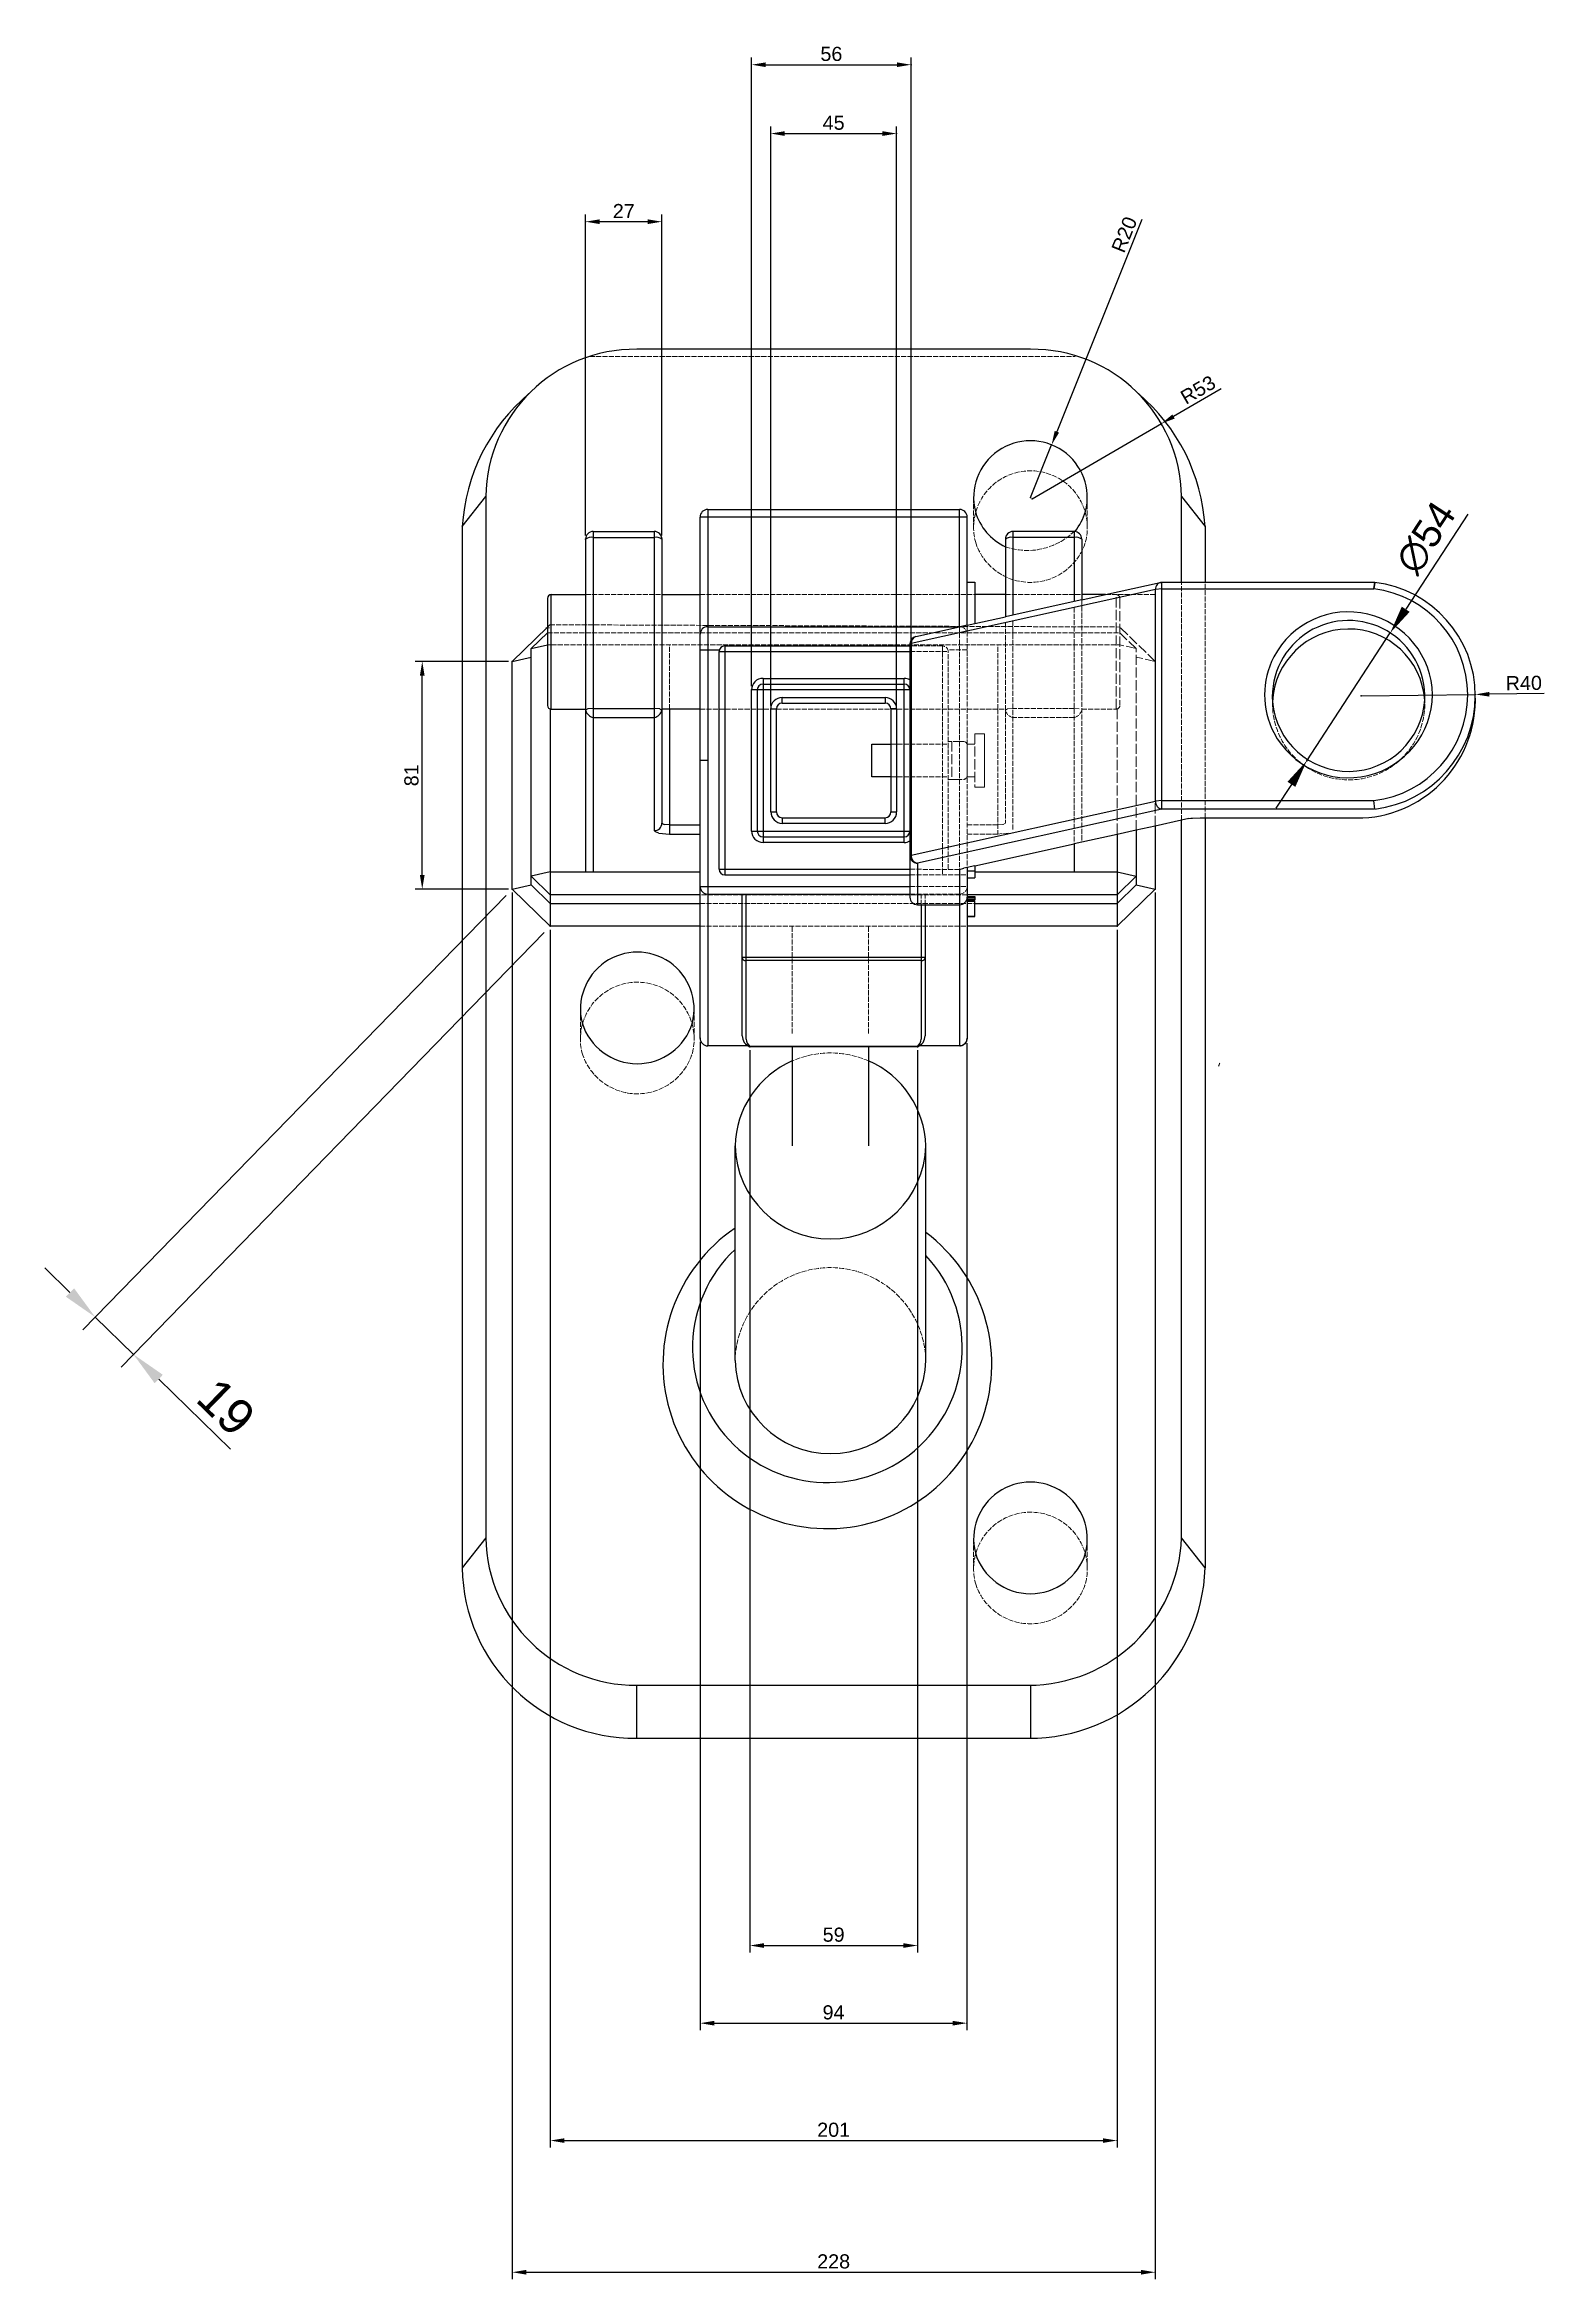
# Model space of a CAD drawing. Header units: millimetres. Extents: x -6198 to -2727, y 3560 to 4988.
# Drawn here: x -4395 to -3864, y 4032 to 4822 of the extents above; entities that cross this region are included whole.
import ezdxf

# ---------------------------------------------------------------- set-up
doc = ezdxf.new("R2010")
doc.units = ezdxf.units.MM
doc.header["$LTSCALE"] = 0.3
doc.linetypes.add('ACAD_ISO02W100', pattern=[15, 12, -3])
doc.layers.add('Ax', color=7, linetype='Continuous')
for name, color, linetype, lineweight in [('Cotas', 1, 'Continuous', 20), ('LCL', 7, 'Continuous', 25), ('LTCE', 7, 'ACAD_ISO02W100', 20)]:
    doc.layers.add(name, color=color, linetype=linetype, lineweight=lineweight)
doc.styles.get("Standard").update_dxf_attribs({"font": 'arial.ttf'})
doc.dimstyles.new('ISO-25 Annotative', dxfattribs={"dimtxt": 2.5, "dimasz": 2.5, "dimexe": 1.25, "dimexo": 0.625, "dimtad": 1, "dimdec": 0, "dimtxsty": 'Standard', "dimcen": 2.5, "dimadec": 0, "dimazin": 0, "dimtfac": 1, "dimtdec": 0, "dimtmove": 0, "dimatfit": 3, "dimfxl": 1, "dimarcsym": 0})

msp = doc.modelspace()

# ---------------------------------------------------------------- blocks, each defined once
blk = doc.blocks.new('*D3')
at = {"layer": 'Ax', "color": 0, "ltscale": 0.5}
for p in [(-3918.45, 4614.15), (-3947.96, 4568.97)]:
    blk.add_point(p, dxfattribs=at)
at = {"layer": 'Cotas', "color": 0, "lineweight": -2, "ltscale": 0.5}
for p, q in [((-3891.01, 4656.15), (-3912.98, 4622.52)), ((-3947.96, 4568.97), (-3918.45, 4614.15)), ((-3953.43, 4560.6), (-3958.9, 4552.23))]:
    blk.add_line(p, q, dxfattribs=at)
at = {"layer": 'Cotas', "color": 0, "ltscale": 0.5}
for points in [[(-3914.37, 4623.43), (-3911.58, 4621.61), (-3918.45, 4614.15)], [(-3954.82, 4561.51), (-3952.03, 4559.69), (-3947.96, 4568.97)]]:
    blk.add_solid(points, dxfattribs=at)
at = {"layer": 'Cotas', "color": 0, "ltscale": 0.5, "insert": (-3905.86, 4647.83), "char_height": 10, "attachment_point": 5, "rotation": 56.84588}
blk.add_mtext('∅54', dxfattribs=at)
blk = doc.blocks.new('*D11')
at = {"layer": 'Ax', "color": 0, "ltscale": 0.5}
for p in [(-4203.15, 4759.59), (-4203.15, 4647.34), (-4176.15, 4647.37)]:
    blk.add_point(p, dxfattribs=at)
at = {"layer": 'Cotas', "color": 0, "lineweight": -2, "ltscale": 0.5}
for p, q in [((-4203.15, 4648.59), (-4203.15, 4762.09)), ((-4181.15, 4759.59), (-4198.15, 4759.59)), ((-4176.15, 4648.62), (-4176.15, 4762.09))]:
    blk.add_line(p, q, dxfattribs=at)
at = {"layer": 'Cotas', "color": 0, "ltscale": 0.5}
for points in [[(-4198.15, 4760.43), (-4198.15, 4758.76), (-4203.15, 4759.59)], [(-4181.15, 4760.43), (-4181.15, 4758.76), (-4176.15, 4759.59)]]:
    blk.add_solid(points, dxfattribs=at)
at = {"layer": 'Cotas', "color": 0, "ltscale": 0.5, "insert": (-4189.65, 4763.35), "char_height": 5, "attachment_point": 5}
blk.add_mtext('27', dxfattribs=at)
blk = doc.blocks.new('*D12')
at = {"layer": 'Ax', "color": 0, "ltscale": 0.5}
for p in [(-4260.96, 4604.07), (-4229.14, 4604.07), (-4229.14, 4523.56)]:
    blk.add_point(p, dxfattribs=at)
at = {"layer": 'Cotas', "color": 0, "lineweight": -2, "ltscale": 0.5}
for p, q in [((-4230.39, 4604.07), (-4263.46, 4604.07)), ((-4260.96, 4528.56), (-4260.96, 4599.07)), ((-4230.39, 4523.56), (-4263.46, 4523.56))]:
    blk.add_line(p, q, dxfattribs=at)
at = {"layer": 'Cotas', "color": 0, "ltscale": 0.5}
for points in [[(-4261.79, 4599.07), (-4260.12, 4599.07), (-4260.96, 4604.07)], [(-4261.79, 4528.56), (-4260.12, 4528.56), (-4260.96, 4523.56)]]:
    blk.add_solid(points, dxfattribs=at)
at = {"layer": 'Cotas', "color": 0, "ltscale": 0.5, "insert": (-4264.76, 4563.81), "char_height": 5, "attachment_point": 5, "rotation": 90}
blk.add_mtext('81', dxfattribs=at)
blk = doc.blocks.new('*D13')
at = {"layer": 'Ax', "color": 0, "ltscale": 0.5}
for p in [(-4215.64, 4510.41), (-4015.13, 4510.41), (-4015.13, 4080.93)]:
    blk.add_point(p, dxfattribs=at)
at = {"layer": 'Cotas', "color": 0, "lineweight": -2, "ltscale": 0.5}
for p, q in [((-4215.64, 4509.16), (-4215.64, 4078.43)), ((-4015.13, 4509.16), (-4015.13, 4078.43)), ((-4210.64, 4080.93), (-4020.13, 4080.93))]:
    blk.add_line(p, q, dxfattribs=at)
at = {"layer": 'Cotas', "color": 0, "ltscale": 0.5}
for points in [[(-4210.64, 4081.76), (-4210.64, 4080.1), (-4215.64, 4080.93)], [(-4020.13, 4081.76), (-4020.13, 4080.1), (-4015.13, 4080.93)]]:
    blk.add_solid(points, dxfattribs=at)
at = {"layer": 'Cotas', "color": 0, "ltscale": 0.5, "insert": (-4115.39, 4084.73), "char_height": 5, "attachment_point": 5}
blk.add_mtext('201', dxfattribs=at)
blk = doc.blocks.new('*D14')
at = {"layer": 'Ax', "color": 0, "ltscale": 0.5}
for p in [(-4229.14, 4523.56), (-4001.63, 4523.56), (-4001.63, 4034.36)]:
    blk.add_point(p, dxfattribs=at)
at = {"layer": 'Cotas', "color": 0, "lineweight": -2, "ltscale": 0.5}
for p, q in [((-4229.14, 4522.31), (-4229.14, 4031.86)), ((-4001.63, 4522.31), (-4001.63, 4031.86)), ((-4224.14, 4034.36), (-4006.63, 4034.36))]:
    blk.add_line(p, q, dxfattribs=at)
at = {"layer": 'Cotas', "color": 0, "ltscale": 0.5}
for points in [[(-4224.14, 4035.2), (-4224.14, 4033.53), (-4229.14, 4034.36)], [(-4006.63, 4035.2), (-4006.63, 4033.53), (-4001.63, 4034.36)]]:
    blk.add_solid(points, dxfattribs=at)
at = {"layer": 'Cotas', "color": 0, "ltscale": 0.5, "insert": (-4115.39, 4038.17), "char_height": 5, "attachment_point": 5}
blk.add_mtext('228', dxfattribs=at)
blk = doc.blocks.new('*D15')
at = {"layer": 'Ax', "color": 0, "ltscale": 0.5}
for p in [(-4162.65, 4470.77), (-4068.22, 4470.27), (-4068.22, 4122.45)]:
    blk.add_point(p, dxfattribs=at)
at = {"layer": 'Cotas', "color": 0, "lineweight": -2, "ltscale": 0.5}
for p, q in [((-4162.65, 4469.52), (-4162.65, 4119.95)), ((-4068.22, 4469.02), (-4068.22, 4119.95)), ((-4157.65, 4122.45), (-4073.22, 4122.45))]:
    blk.add_line(p, q, dxfattribs=at)
at = {"layer": 'Cotas', "color": 0, "ltscale": 0.5}
for points in [[(-4157.65, 4123.28), (-4157.65, 4121.62), (-4162.65, 4122.45)], [(-4073.22, 4123.28), (-4073.22, 4121.62), (-4068.22, 4122.45)]]:
    blk.add_solid(points, dxfattribs=at)
at = {"layer": 'Cotas', "color": 0, "ltscale": 0.5, "insert": (-4115.43, 4126.25), "char_height": 5, "attachment_point": 5}
blk.add_mtext('94', dxfattribs=at)
blk = doc.blocks.new('*D16')
at = {"layer": 'Ax', "color": 0, "ltscale": 0.5}
for p in [(-4087.97, 4815.11), (-4144.42, 4594.03), (-4087.97, 4594.03)]:
    blk.add_point(p, dxfattribs=at)
at = {"layer": 'Cotas', "color": 0, "lineweight": -2, "ltscale": 0.5}
for p, q in [((-4144.42, 4595.28), (-4144.42, 4817.61)), ((-4139.42, 4815.11), (-4092.97, 4815.11)), ((-4087.97, 4595.28), (-4087.97, 4817.61))]:
    blk.add_line(p, q, dxfattribs=at)
at = {"layer": 'Cotas', "color": 0, "ltscale": 0.5}
for points in [[(-4139.42, 4815.94), (-4139.42, 4814.28), (-4144.42, 4815.11)], [(-4092.97, 4815.94), (-4092.97, 4814.28), (-4087.97, 4815.11)]]:
    blk.add_solid(points, dxfattribs=at)
at = {"layer": 'Cotas', "color": 0, "ltscale": 0.5, "insert": (-4116.19, 4818.91), "char_height": 5, "attachment_point": 5}
blk.add_mtext('56', dxfattribs=at)
blk = doc.blocks.new('*D17')
at = {"layer": 'Ax', "color": 0, "ltscale": 0.5}
for p in [(-4093.11, 4790.77), (-4137.67, 4587.28), (-4093.11, 4587.19)]:
    blk.add_point(p, dxfattribs=at)
at = {"layer": 'Cotas', "color": 0, "lineweight": -2, "ltscale": 0.5}
for p, q in [((-4137.67, 4588.53), (-4137.67, 4793.27)), ((-4132.67, 4790.77), (-4098.11, 4790.77)), ((-4093.11, 4588.44), (-4093.11, 4793.27))]:
    blk.add_line(p, q, dxfattribs=at)
at = {"layer": 'Cotas', "color": 0, "ltscale": 0.5}
for points in [[(-4132.67, 4791.6), (-4132.67, 4789.93), (-4137.67, 4790.77)], [(-4098.11, 4791.6), (-4098.11, 4789.93), (-4093.11, 4790.77)]]:
    blk.add_solid(points, dxfattribs=at)
at = {"layer": 'Cotas', "color": 0, "ltscale": 0.5, "insert": (-4115.39, 4794.56), "char_height": 5, "attachment_point": 5}
blk.add_mtext('45', dxfattribs=at)
blk = doc.blocks.new('*D18')
at = {"layer": 'Ax', "color": 0, "ltscale": 0.5}
for p in [(-3999.44, 4688.18), (-4045.16, 4661.6)]:
    blk.add_point(p, dxfattribs=at)
at = {"layer": 'Cotas', "color": 0, "lineweight": -2, "ltscale": 0.5}
for p, q in [((-3978.3, 4700.47), (-3995.12, 4690.69)), ((-4045.16, 4661.6), (-3999.44, 4688.18))]:
    blk.add_line(p, q, dxfattribs=at)
at = {"layer": 'Cotas', "color": 0, "ltscale": 0.5}
blk.add_solid([(-3995.53, 4691.41), (-3994.7, 4689.97), (-3999.44, 4688.18)], dxfattribs=at)
at = {"layer": 'Cotas', "color": 0, "ltscale": 0.5, "insert": (-3986.46, 4700.13), "char_height": 5, "attachment_point": 5, "rotation": 30.17382}
blk.add_mtext('R53', dxfattribs=at)
blk = doc.blocks.new('*D32')
at = {"layer": 'Ax', "color": 0, "ltscale": 0.5}
for p in [(-4038.26, 4680.67), (-4045.75, 4661.99)]:
    blk.add_point(p, dxfattribs=at)
at = {"layer": 'Cotas', "color": 0, "lineweight": -2, "ltscale": 0.5}
for p, q in [((-4006.32, 4760.31), (-4036.4, 4685.31)), ((-4045.75, 4661.99), (-4038.26, 4680.67))]:
    blk.add_line(p, q, dxfattribs=at)
at = {"layer": 'Cotas', "color": 0, "ltscale": 0.5}
blk.add_solid([(-4037.18, 4685.62), (-4035.63, 4685), (-4038.26, 4680.67)], dxfattribs=at)
at = {"layer": 'Cotas', "color": 0, "ltscale": 0.5, "insert": (-4012.54, 4755.03), "char_height": 5, "attachment_point": 5, "rotation": 68.14547}
blk.add_mtext('R20', dxfattribs=at)
blk = doc.blocks.new('*D33')
at = {"layer": 'Ax', "color": 0, "ltscale": 0.5}
for p in [(-3928.72, 4591.93), (-3888.36, 4592.4)]:
    blk.add_point(p, dxfattribs=at)
at = {"layer": 'Cotas', "color": 0, "lineweight": -2, "ltscale": 0.5}
for p, q in [((-3928.72, 4591.93), (-3888.36, 4592.4)), ((-3863.93, 4592.69), (-3883.36, 4592.46))]:
    blk.add_line(p, q, dxfattribs=at)
at = {"layer": 'Cotas', "color": 0, "ltscale": 0.5}
blk.add_solid([(-3883.37, 4593.29), (-3883.35, 4591.63), (-3888.36, 4592.4)], dxfattribs=at)
at = {"layer": 'Cotas', "color": 0, "ltscale": 0.5, "insert": (-3871.19, 4596.41), "char_height": 5, "attachment_point": 5, "rotation": 0.6671}
blk.add_mtext('R40', dxfattribs=at)
blk = doc.blocks.new('*D39')
at = {"layer": 'Ax', "color": 0, "ltscale": 0.5}
for p in [(-4145.05, 4467.78), (-4085.72, 4467.78), (-4085.72, 4149.92)]:
    blk.add_point(p, dxfattribs=at)
at = {"layer": 'Cotas', "color": 0, "lineweight": -2, "ltscale": 0.5}
for p, q in [((-4145.05, 4466.53), (-4145.05, 4147.42)), ((-4085.72, 4466.53), (-4085.72, 4147.42)), ((-4140.05, 4149.92), (-4090.72, 4149.92))]:
    blk.add_line(p, q, dxfattribs=at)
at = {"layer": 'Cotas', "color": 0, "ltscale": 0.5}
for points in [[(-4140.05, 4150.75), (-4140.05, 4149.08), (-4145.05, 4149.92)], [(-4090.72, 4150.75), (-4090.72, 4149.08), (-4085.72, 4149.92)]]:
    blk.add_solid(points, dxfattribs=at)
at = {"layer": 'Cotas', "color": 0, "ltscale": 0.5, "insert": (-4115.39, 4153.72), "char_height": 5, "attachment_point": 5}
blk.add_mtext('59', dxfattribs=at)
blk = doc.blocks.new('*D48')
at = {"layer": 'Ax', "color": 0, "ltscale": 0.5}
for p in [(-4229.14, 4523.56), (-4215.64, 4510.41), (-4363.15, 4359)]:
    blk.add_point(p, dxfattribs=at)
at = {"layer": 'Cotas', "color": 0, "lineweight": -2, "ltscale": 0.5}
for p, q in [((-4231.32, 4521.32), (-4381.01, 4367.67)), ((-4217.82, 4508.17), (-4367.51, 4354.52)), ((-4385.6, 4380.87), (-4394.55, 4389.6)), ((-4376.65, 4372.15), (-4363.15, 4359)), ((-4354.19, 4350.27), (-4328.76, 4325.5))]:
    blk.add_line(p, q, dxfattribs=at)
at = {"layer": 'Cotas', "color": 0, "ltscale": 0.5}
for points in [[(-4384.15, 4382.37), (-4387.05, 4379.38), (-4376.65, 4372.15)], [(-4352.74, 4351.77), (-4355.65, 4348.78), (-4363.15, 4359)]]:
    blk.add_solid(points, dxfattribs=at)
at = {"layer": 'Cotas', "color": 0, "ltscale": 0.5, "insert": (-4330.36, 4340.34), "char_height": 12.5, "attachment_point": 5, "rotation": 315.74873}
blk.add_mtext('19', dxfattribs=at)

# ---------------------------------------------------------------- dimensions: what is measured, and where the dimension line sits
at = {"layer": 'Cotas', "ltscale": 0.5}
for base, p1, p2, picture, middle in [((-4087.97, 4815.11), (-4144.42, 4594.03), (-4087.97, 4594.03), '*D16', (-4116.19, 4818.91)), ((-4093.11, 4790.77), (-4137.67, 4587.28), (-4093.11, 4587.19), '*D17', (-4115.39, 4794.56)), ((-4015.13, 4080.93), (-4215.64, 4510.41), (-4015.13, 4510.41), '*D13', (-4115.39, 4084.73)), ((-4068.22, 4122.45), (-4162.65, 4470.77), (-4068.22, 4470.27), '*D15', (-4115.43, 4126.25)), ((-4085.72, 4149.92), (-4145.05, 4467.78), (-4085.72, 4467.78), '*D39', (-4115.39, 4153.72))]:
    dim = msp.add_linear_dim(base=base, p1=p1, p2=p2, dimstyle='ISO-25 Annotative', dxfattribs=at)
    dim.commit()
    dim.dimension.update_dxf_attribs({"geometry": picture, "text_midpoint": middle})
for base, p1, p2, angle, picture, middle in [((-4203.15, 4759.59), (-4176.15, 4647.37), (-4203.15, 4647.34), 180, '*D11', (-4189.65, 4763.35)), ((-4260.96, 4604.07), (-4229.14, 4523.56), (-4229.14, 4604.07), 90, '*D12', (-4264.76, 4563.81))]:
    dim = msp.add_linear_dim(base=base, p1=p1, p2=p2, angle=angle, dimstyle='ISO-25 Annotative', dxfattribs=at)
    dim.commit()
    dim.dimension.update_dxf_attribs({"geometry": picture, "text_midpoint": middle})
dim = msp.add_radius_dim(center=(-4045.75, 4661.99), mpoint=(-4038.26, 4680.67), dimstyle='ISO-25 Annotative', dxfattribs=at)
dim.commit()
dim.dimension.update_dxf_attribs({"geometry": '*D32', "text_midpoint": (-4009.01, 4753.61), "dimtype": 164})
for center, mpoint, picture, middle in [((-4045.16, 4661.6), (-3999.44, 4688.18), '*D18', (-3986.46, 4700.13)), ((-3928.72, 4591.93), (-3888.36, 4592.4), '*D33', (-3871.19, 4596.41))]:
    dim = msp.add_radius_dim(center=center, mpoint=mpoint, dimstyle='ISO-25 Annotative', dxfattribs=at)
    dim.commit()
    dim.dimension.update_dxf_attribs({"geometry": picture, "text_midpoint": middle})
dim = msp.add_diameter_dim_2p(p1=(-3947.96, 4568.97), p2=(-3918.45, 4614.15), dimstyle='ISO-25 Annotative', dxfattribs=at)
dim.commit()
dim.dimension.update_dxf_attribs({"geometry": '*D3', "text_midpoint": (-3905.86, 4647.83)})
dim = msp.add_aligned_dim(p1=(-4229.14, 4523.56), p2=(-4215.64, 4510.41), distance=-211.38, dimstyle='ISO-25 Annotative', dxfattribs=at)
dim.commit()
dim.dimension.update_dxf_attribs({"geometry": '*D48', "text_midpoint": (-4330.36, 4340.34)})
dim = msp.add_linear_dim(base=(-4001.63, 4034.36), p1=(-4229.14, 4523.56), p2=(-4001.63, 4523.56), dimstyle='ISO-25 Annotative', dxfattribs=at)
dim.commit()
dim.dimension.update_dxf_attribs({"geometry": '*D14', "text_midpoint": (-4115.39, 4034.36), "dimtype": 160})

# ---------------------------------------------------------------- linework, layer by layer
at = {"layer": 'LCL'}
for p, q in [((-4045.75, 4714.48), (-4185.02, 4714.48)), ((-4246.83, 4651.75), (-4238.49, 4662.38)), ((-4238.49, 4662.38), (-4238.49, 4294.07)), ((-4162.65, 4655.13), (-4162.65, 4655.13)), ((-4162.65, 4470.77), (-4162.65, 4655.13)), ((-4159.94, 4657.83), (-4070.83, 4657.83)), ((-4159.94, 4657.83), (-4159.94, 4468.07)), ((-4133.71, 4657.83), (-4133.71, 4657.83)), ((-4070.83, 4616.3), (-4070.83, 4657.83)), ((-4068.13, 4655.13), (-4068.13, 4655.13)), ((-4068.13, 4616.9), (-4068.13, 4655.13)), ((-3992.28, 4632.03), (-3992.28, 4662.38)), ((-3992.28, 4662.38), (-3983.95, 4651.75)), ((-4246.83, 4651.75), (-4246.83, 4283.44)), ((-4203.15, 4647.34), (-4203.15, 4529.64)), ((-4200.45, 4650.04), (-4178.85, 4650.04)), ((-4200.45, 4650.04), (-4200.45, 4529.64)), ((-4200.45, 4647.95), (-4178.85, 4647.95)), ((-4178.85, 4650.04), (-4178.85, 4544.24)), ((-4176.15, 4647.34), (-4176.15, 4546.87)), ((-4054.63, 4647.34), (-4054.63, 4619.88)), ((-4030.32, 4650.04), (-4051.93, 4650.04)), ((-4051.93, 4650.04), (-4051.93, 4620.47)), ((-4030.32, 4647.95), (-4051.93, 4647.95)), ((-4030.32, 4650.04), (-4030.32, 4625.24)), ((-4027.62, 4647.34), (-4027.62, 4625.83)), ((-3983.95, 4651.75), (-3983.95, 4632.03)), ((-4068.13, 4632.05), (-4065.43, 4632.05)), ((-4065.43, 4632.05), (-4065.43, 4617.49)), ((-4019.17, 4627.7), (-3999.81, 4631.97)), ((-3999.81, 4631.97), (-3999.66, 4631.98)), ((-3999.23, 4551.78), (-3999.23, 4632.03)), ((-3924.24, 4632.03), (-3999.23, 4632.03)), ((-3923.9, 4632.01), (-3924.24, 4632.03)), ((-3924.24, 4632.01), (-3923.91, 4631.98)), ((-3924.24, 4629.71), (-3923.9, 4632.01)), ((-3923.91, 4631.98), (-3924.24, 4629.71)), ((-3923.91, 4631.98), (-3923.9, 4632.01)), ((-3923.9, 4631.98), (-3923.9, 4632.01)), ((-4216.65, 4626.35), (-4216.65, 4588.54)), ((-4215.3, 4627.7), (-4203.15, 4627.7)), ((-4215.3, 4587.19), (-4215.3, 4627.7)), ((-4176.15, 4627.7), (-4162.65, 4627.7)), ((-4001.51, 4629.53), (-4087.97, 4610.46)), ((-4054.63, 4627.7), (-4065.43, 4627.7)), ((-4030.32, 4625.24), (-4051.93, 4620.47)), ((-4027.62, 4625.83), (-4030.32, 4625.24)), ((-4019.17, 4627.7), (-4027.62, 4627.7)), ((-4027.62, 4625.83), (-4019.17, 4627.7)), ((-3999.23, 4629.71), (-4001.51, 4629.53)), ((-4001.51, 4554.66), (-4001.51, 4629.53)), ((-3999.23, 4629.71), (-3924.24, 4629.71)), ((-4229.14, 4604.07), (-4216.65, 4616.24)), ((-4159.94, 4616.35), (-4070.83, 4616.35)), ((-4134.73, 4616.35), (-4134.73, 4616.35)), ((-4090.06, 4616.35), (-4090.06, 4616.35)), ((-4086.26, 4612.9), (-4070.83, 4616.3)), ((-4070.83, 4616.35), (-4070.66, 4616.34)), ((-4070.82, 4616.31), (-4070.83, 4616.3)), ((-4070.82, 4616.31), (-4070.66, 4616.34)), ((-4068.13, 4616.9), (-4070.66, 4616.34)), ((-4068.13, 4616.9), (-4065.43, 4617.49)), ((-4065.43, 4617.49), (-4054.63, 4619.88)), ((-4051.93, 4620.47), (-4054.63, 4619.88)), ((-4222.39, 4608.62), (-4216.65, 4614.22)), ((-4222.39, 4608.62), (-4216.65, 4609.92)), ((-4222.39, 4525.08), (-4222.39, 4608.62)), ((-4162.65, 4613.66), (-4162.65, 4613.66)), ((-4162.65, 4608.2), (-4155.78, 4608.2)), ((-4153.87, 4609.55), (-4153.87, 4528.54)), ((-4153.87, 4609.55), (-4088.38, 4609.55)), ((-4087.97, 4610.46), (-4088.38, 4610.26)), ((-4088.38, 4610.26), (-4088.38, 4520.68)), ((-4087.97, 4610.46), (-4087.97, 4535.58)), ((-4229.14, 4604.07), (-4222.39, 4605.59)), ((-4229.14, 4523.56), (-4229.14, 4604.07)), ((-4155.89, 4530.57), (-4155.89, 4607.53)), ((-4155.89, 4607.53), (-4088.38, 4607.53)), ((-4144.42, 4544.07), (-4144.42, 4594.03)), ((-4088.38, 4594.03), (-4144.42, 4594.03)), ((-4142.39, 4544.07), (-4142.39, 4594.03)), ((-4140.37, 4598.08), (-4090.41, 4598.08)), ((-4140.37, 4598.08), (-4140.37, 4540.02)), ((-4140.37, 4596.05), (-4090.41, 4596.05)), ((-4090.41, 4540.02), (-4090.41, 4598.08)), ((-4215.64, 4587.24), (-4215.64, 4587.24)), ((-4215.64, 4587.24), (-4215.64, 4510.41)), ((-4215.3, 4587.19), (-4203.15, 4587.19)), ((-4202.36, 4587.28), (-4203.15, 4586.85)), ((-4200.45, 4587.46), (-4202.36, 4587.28)), ((-4200.45, 4587.46), (-4178.85, 4587.46)), ((-4200.45, 4584.22), (-4178.85, 4584.22)), ((-4176.94, 4587.28), (-4178.85, 4587.46)), ((-4176.94, 4587.28), (-4176.15, 4586.85)), ((-4162.65, 4587.19), (-4176.15, 4587.19)), ((-4173.45, 4587.19), (-4173.45, 4543.03)), ((-4137.67, 4550.82), (-4137.67, 4587.28)), ((-4137.67, 4587.28), (-4135.64, 4587.28)), ((-4135.64, 4550.82), (-4135.64, 4587.28)), ((-4133.62, 4591.33), (-4097.16, 4591.33)), ((-4133.62, 4589.3), (-4133.62, 4591.33)), ((-4133.62, 4589.3), (-4097.16, 4589.3)), ((-4097.16, 4591.33), (-4097.16, 4589.3)), ((-4095.13, 4587.28), (-4095.13, 4550.82)), ((-4093.11, 4587.28), (-4095.13, 4587.28)), ((-4093.11, 4587.28), (-4093.11, 4550.82)), ((-3960.12, 4589.73), (-3960.12, 4589.73)), ((-4159.94, 4569.05), (-4162.65, 4569.05)), ((-4101.89, 4563.31), (-4101.89, 4574.79)), ((-4101.89, 4574.79), (-4095.13, 4574.79)), ((-4095.13, 4563.31), (-4101.89, 4563.31)), ((-4087.97, 4535.58), (-4001.51, 4554.66)), ((-3999.23, 4554.83), (-4001.51, 4554.66)), ((-3999.23, 4554.83), (-3924.24, 4554.83)), ((-4176.15, 4546.87), (-4175.36, 4546.44)), ((-4173.45, 4546.27), (-4175.36, 4546.44)), ((-4173.45, 4546.27), (-4162.65, 4546.27)), ((-4137.67, 4550.82), (-4135.64, 4550.82)), ((-4133.62, 4548.79), (-4097.16, 4548.79)), ((-4133.62, 4548.79), (-4133.62, 4546.77)), ((-4097.16, 4546.77), (-4133.62, 4546.77)), ((-4097.16, 4546.77), (-4097.16, 4548.79)), ((-4095.13, 4550.82), (-4093.11, 4550.82)), ((-3999.23, 4551.78), (-4085.68, 4532.71)), ((-4001.63, 4545.83), (-4008.38, 4544.34)), ((-3992.28, 4547.9), (-4001.63, 4545.83)), ((-4001.63, 4545.83), (-4001.63, 4523.56)), ((-3924.24, 4551.78), (-3999.23, 4551.78)), ((-3989.71, 4548.46), (-3992.28, 4547.9)), ((-3992.28, 4294.07), (-3992.28, 4547.9)), ((-3989.71, 4548.46), (-3988.96, 4548.58)), ((-3988.96, 4548.58), (-3988.42, 4548.64)), ((-3988.42, 4548.64), (-3985.73, 4548.75)), ((-3985.73, 4548.75), (-3930.25, 4548.75)), ((-3983.95, 4548.75), (-3983.95, 4283.44)), ((-3934.12, 4548.78), (-3934.12, 4548.75)), ((-3934.12, 4548.75), (-3934.12, 4548.75)), ((-3930.25, 4548.75), (-3928.98, 4548.74)), ((-3928.98, 4548.74), (-3928.18, 4548.72)), ((-4178.85, 4544.24), (-4178.42, 4543.77)), ((-4177.27, 4543.38), (-4178.42, 4543.77)), ((-4173.45, 4543.03), (-4162.65, 4543.03)), ((-4144.42, 4544.07), (-4088.38, 4544.07)), ((-4140.37, 4542.04), (-4090.41, 4542.04)), ((-4090.41, 4540.02), (-4140.37, 4540.02)), ((-4065.43, 4531.76), (-4030.32, 4539.5)), ((-4027.62, 4540.1), (-4030.32, 4539.5)), ((-4030.32, 4539.5), (-4030.32, 4529.64)), ((-4015.13, 4542.85), (-4027.62, 4540.1)), ((-4008.38, 4544.34), (-4015.13, 4542.85)), ((-4015.13, 4542.85), (-4015.13, 4510.41)), ((-4008.38, 4544.34), (-4008.38, 4525.08)), ((-4215.64, 4529.64), (-4222.39, 4528.12)), ((-4215.64, 4529.64), (-4162.65, 4529.64)), ((-4155.89, 4530.57), (-4088.38, 4530.57)), ((-4087.97, 4535.58), (-4088.38, 4535.38)), ((-4085.68, 4532.71), (-4085.68, 4518)), ((-4070.83, 4530.44), (-4069.32, 4530.9)), ((-4068.13, 4531.16), (-4069.32, 4530.9)), ((-4065.43, 4531.76), (-4068.13, 4531.16)), ((-4068.13, 4531.16), (-4068.13, 4470.77)), ((-4068.13, 4529.98), (-4065.43, 4529.98)), ((-4065.43, 4531.76), (-4065.43, 4527.51)), ((-4065.43, 4529.64), (-4015.13, 4529.64)), ((-4015.13, 4529.64), (-4008.38, 4528.12)), ((-4229.14, 4523.56), (-4222.39, 4525.08)), ((-4215.64, 4510.41), (-4229.14, 4523.56)), ((-4215.64, 4521.54), (-4222.39, 4528.12)), ((-4215.64, 4518.5), (-4222.39, 4525.08)), ((-4162.65, 4521.54), (-4215.64, 4521.54)), ((-4162.65, 4524.49), (-4088.38, 4524.49)), ((-4159.94, 4521.79), (-4088.38, 4521.79)), ((-4153.87, 4528.54), (-4088.38, 4528.54)), ((-4147.75, 4471.71), (-4147.75, 4521.79)), ((-4146.4, 4498.25), (-4146.4, 4521.79)), ((-4068.13, 4527.56), (-4065.43, 4527.56)), ((-4068.13, 4527.51), (-4065.43, 4527.51)), ((-4015.13, 4521.54), (-4068.13, 4521.54)), ((-4068.13, 4520.94), (-4065.43, 4520.94)), ((-4068.13, 4520.93), (-4065.43, 4520.93)), ((-4065.43, 4520.86), (-4068.13, 4520.86)), ((-4065.43, 4520.94), (-4065.43, 4519.61)), ((-4008.38, 4528.12), (-4015.13, 4521.54)), ((-4015.13, 4518.5), (-4008.38, 4525.08)), ((-4001.63, 4523.56), (-4015.13, 4510.41)), ((-4008.38, 4525.08), (-4001.63, 4523.56)), ((-4215.64, 4518.5), (-4162.65, 4518.5)), ((-4085.68, 4518), (-4070.83, 4518)), ((-4084.37, 4518), (-4084.37, 4498.25)), ((-4083.02, 4518), (-4083.02, 4471.71)), ((-4070.83, 4518), (-4070.83, 4468.07)), ((-4068.13, 4520.54), (-4065.43, 4520.54)), ((-4068.13, 4520.02), (-4065.43, 4520.02)), ((-4068.13, 4519.66), (-4065.43, 4519.66)), ((-4068.13, 4519.66), (-4068.13, 4519.66)), ((-4068.13, 4519.63), (-4065.43, 4519.63)), ((-4068.13, 4519.61), (-4065.43, 4519.61)), ((-4068.13, 4519.33), (-4065.43, 4519.33)), ((-4068.13, 4519.26), (-4065.43, 4519.26)), ((-4068.13, 4513.97), (-4065.43, 4513.97)), ((-4068.13, 4513.9), (-4068.13, 4513.9)), ((-4068.13, 4513.9), (-4065.43, 4513.9)), ((-4065.43, 4519.66), (-4065.43, 4519.66)), ((-4065.43, 4513.9), (-4065.43, 4519.33)), ((-4065.43, 4518.5), (-4015.13, 4518.5)), ((-4065.43, 4513.9), (-4065.43, 4513.9)), ((-4162.65, 4510.41), (-4215.64, 4510.41)), ((-4015.13, 4510.41), (-4068.13, 4510.41)), ((-4147.75, 4499.48), (-4083.02, 4499.48)), ((-4146.4, 4470.48), (-4146.4, 4498.25)), ((-4084.37, 4498.25), (-4146.4, 4498.25)), ((-4084.37, 4498.25), (-4084.37, 4470.48)), ((-4160.04, 4468.07), (-4160.1, 4468.07)), ((-4159.94, 4468.07), (-4160.04, 4468.07)), ((-4159.94, 4468.07), (-4159.94, 4468.07)), ((-4145.64, 4468.07), (-4159.94, 4468.07)), ((-4146.26, 4468.07), (-4146.26, 4468.07)), ((-4145.05, 4467.91), (-4145.05, 4467.78)), ((-4085.72, 4467.91), (-4145.05, 4467.91)), ((-4085.72, 4467.78), (-4145.05, 4467.78)), ((-4130.03, 4467.78), (-4130.03, 4432.71)), ((-4103.03, 4467.78), (-4103.03, 4432.71)), ((-4085.72, 4467.78), (-4085.72, 4467.91)), ((-4070.83, 4468.07), (-4085.13, 4468.07)), ((-4084.52, 4468.07), (-4084.52, 4468.07)), ((-4069.78, 4468.29), (-4070.83, 4468.08)), ((-4070.83, 4468.07), (-4070.83, 4468.07)), ((-4070.74, 4468.07), (-4070.83, 4468.07)), ((-4070.74, 4468.07), (-4070.69, 4468.07)), ((-4070.69, 4468.07), (-4070.59, 4468.08)), ((-4070.42, 4468.1), (-4070.59, 4468.08)), ((-4070.42, 4468.1), (-4069.93, 4468.22)), ((-4069.93, 4468.22), (-4069.43, 4468.47)), ((-4068.92, 4468.87), (-4069.78, 4468.29)), ((-4068.99, 4468.79), (-4069.43, 4468.47)), ((-4068.99, 4468.79), (-4068.32, 4469.77)), ((-4068.34, 4469.72), (-4068.92, 4468.87)), ((-4068.13, 4470.77), (-4068.34, 4469.72)), ((-4068.32, 4469.77), (-4068.13, 4470.77)), ((-4150.29, 4356.77), (-4150.29, 4432.71)), ((-4082.77, 4356.77), (-4082.77, 4432.71)), ((-4238.49, 4294.07), (-4246.83, 4283.44)), ((-3983.95, 4283.44), (-3992.28, 4294.07)), ((-4185.02, 4241.98), (-4045.75, 4241.98)), ((-4185.02, 4223.22), (-4185.02, 4241.98)), ((-4045.75, 4241.98), (-4045.75, 4223.22)), ((-4185.02, 4223.22), (-4045.75, 4223.22))]:
    msp.add_line(p, q, dxfattribs=at)
at = {"layer": 'LCL', "ltscale": 0.5}
for p, q in [((-4068.13, 4655.13), (-4162.65, 4655.13)), ((-3923.9, 4551.86), (-3924.24, 4554.83)), ((-4177.27, 4543.38), (-4173.45, 4543.03)), ((-4070.83, 4530.44), (-4070.82, 4518))]:
    msp.add_line(p, q, dxfattribs=at)
msp.add_lwpolyline([(-3959.67, 4605.64, 0.242805), (-3959.67, 4578.9, 0.778274), (-3903.5, 4592.27, 0.776922)], format="xyb", close=True, dxfattribs=at)
at = {"layer": 'LCL'}
msp.add_lwpolyline([(-3960.12, 4589.73, 0.92349), (-3906.25, 4590.39, 1.057282)], format="xyb", close=True, dxfattribs=at)
at = {"layer": 'LCL', "ltscale": 0.5}
for centre, radius, start, end in [((-4185.62, 4661.6), 52.88, 89.35682, 179.1572), ((-4045.16, 4661.6), 52.88, 0.8428, 90.64318), ((-4179.86, 4647.58), 67.09, 130.24729, 176.4411), ((-4050.91, 4647.58), 67.09, 3.5589, 49.75271), ((-4045.75, 4661.99), 20.12, 345.81408, 194.18592), ((-4159.95, 4655.13), 2.7, 89.98421, 180.01579), ((-4070.83, 4655.13), 2.7, 359.98421, 90.01579), ((-4046.18, 4662.63), 19.87, 196.2663, 244.83775), ((-4048.99, 4664.56), 23.94, 322.61102, 341.75606), ((-4200.45, 4647.34), 2.7, 90.02089, 179.97911), ((-4201.09, 4644.47), 3.54, 79.65086, 125.7099), ((-4178.85, 4647.34), 2.7, 0.02089, 89.97911), ((-4178.21, 4644.49), 3.52, 54.16584, 100.47339), ((-4051.93, 4647.34), 2.7, 90.02089, 179.97911), ((-4052.57, 4644.49), 3.52, 79.52661, 125.83416), ((-4030.33, 4647.34), 2.7, 0.02089, 89.97911), ((-4029.68, 4644.49), 3.52, 54.16584, 100.47339), ((-3999.19, 4629.7), 2.33, 91.04599, 184.12393), ((-3928.72, 4591.93), 40.37, 276.85856, 83.1367), ((-4215.3, 4626.35), 1.35, 90.02089, 179.97911), ((-3928.76, 4592.27), 37.71, 276.88077, 83.11923), ((-4159.95, 4613.65), 2.7, 89.88649, 179.82632), ((-4153.87, 4607.53), 2.03, 90.02089, 179.97911), ((-4085.69, 4610.26), 2.7, 102.37807, 180.00226), ((-4085.6, 4610.62), 2.37, 106.18634, 183.86373), ((-4140.37, 4594.03), 4.05, 90.02089, 179.97911), ((-4140.37, 4594.03), 2.03, 90.02089, 179.97911), ((-4090.41, 4594.03), 4.05, 59.98794, 89.97911), ((-4090.41, 4594.03), 2.03, 0.02089, 89.97911), ((-3930.22, 4590.57), 41.89, 272.78745, 2.35196), ((-4215.3, 4588.54), 1.35, 180.02089, 269.97911), ((-4199.73, 4587.67), 3.52, 193.34813, 258.16109), ((-4179.57, 4587.67), 3.52, 281.83891, 346.65187), ((-4133.61, 4587.27), 4.05, 90.02089, 179.97911), ((-4133.61, 4587.28), 2.03, 90.02089, 179.97911), ((-4097.16, 4587.27), 4.05, 0.04178, 90), ((-4097.16, 4587.27), 2.03, 0.04178, 90), ((-3998.73, 4554.52), 2.79, 177.21904, 259.70584), ((-4178.81, 4546.91), 2.67, 269.27497, 359.27458), ((-4133.41, 4551.02), 4.26, 182.73946, 267.26054), ((-4133.61, 4550.82), 2.03, 180.02089, 269.97911), ((-4097.16, 4550.82), 4.05, 270.02089, 359.97911), ((-4097.16, 4550.82), 2.03, 270.02089, 359.97911), ((-4140.37, 4544.07), 4.05, 179.99643, 270.00357), ((-4140.37, 4544.07), 2.03, 180.02089, 269.97911), ((-4090.41, 4544.07), 2.03, 270.02089, 359.97911), ((-4090.41, 4544.07), 4.05, 269.99643, 300.00206), ((-4153.87, 4530.57), 2.03, 180.02089, 269.97911), ((-4085.7, 4535.4), 2.69, 180.29104, 270.28479), ((-4085.19, 4535.45), 2.78, 177.22138, 259.75594), ((-4159.95, 4524.48), 2.69, 180.13687, 270.15033), ((-4085.69, 4520.69), 2.69, 180.32799, 270.24785), ((-4070.82, 4520.69), 2.69, 269.75215, 359.67201), ((-4184.87, 4481.13), 20.12, 345.80809, 194.19191), ((-4146.59, 4499.41), 1.17, 176.65656, 278.99028), ((-4084.17, 4499.39), 1.15, 260.00966, 4.34349), ((-4184.87, 4482.18), 20.4, 197.05885, 342.94115), ((-4159.85, 4470.86), 2.79, 181.88689, 268.11311), ((-4143.5, 4471.74), 4.25, 180.47244, 248.60149), ((-4142.37, 4470.96), 4.06, 186.72474, 228.64356), ((-4087.27, 4471.74), 4.25, 291.39851, 359.52756), ((-4088.41, 4470.96), 4.06, 311.35644, 353.27526), ((-4116.53, 4431.83), 33.77, 113.56972, 178.50959), ((-4116.53, 4431.83), 33.77, 1.49041, 66.43028), ((-4116.53, 4433.58), 33.77, 181.49041, 358.50959), ((-4117.61, 4355.51), 58.16, 124.18172, 53.20423), ((-4117.61, 4361.36), 47.71, 133.22204, 43.10478), ((-4116.53, 4357.65), 33.77, 181.49041, 358.50959), ((-4045.75, 4293.69), 20.12, 345.80809, 194.19191), ((-4185.42, 4295.06), 53.08, 181.06048, 270.42848), ((-4046.5, 4296.23), 54.26, 270.08073, 357.7192), ((-4045.75, 4294.74), 20.4, 197.05885, 342.94115), ((-4185.69, 4284.36), 61.14, 180.85988, 270.62613), ((-4046.22, 4285.53), 62.31, 269.81666, 358.07907)]:
    msp.add_arc(centre, radius, start, end, dxfattribs=at)
at = {"layer": 'LCL'}
msp.add_arc((-3933.17, 4588.56), 26.98, 3.88349, 177.53504, dxfattribs=at)
at = {"layer": 'LTCE', "ltscale": 0.5}
for p, q in [((-4201.73, 4711.97), (-4029.9, 4711.97)), ((-4065.87, 4661.99), (-4065.87, 4651.36)), ((-4025.63, 4661.99), (-4025.63, 4651.36)), ((-3992.28, 4547.9), (-3992.28, 4632.03)), ((-3983.95, 4548.75), (-3983.95, 4632.01)), ((-4203.15, 4627.7), (-4176.15, 4627.7)), ((-4162.65, 4627.7), (-4065.43, 4627.7)), ((-4054.63, 4627.7), (-4027.62, 4627.7)), ((-4027.62, 4625.83), (-4027.62, 4540.1)), ((-4019.17, 4627.7), (-4001.63, 4627.7)), ((-4015.13, 4628.59), (-4015.13, 4628.59)), ((-4008.38, 4630.08), (-4008.38, 4630.08)), ((-4217.21, 4615.98), (-4215.93, 4615.98)), ((-4216.65, 4616.24), (-4215.82, 4617.05)), ((-4215.82, 4617.05), (-4014.12, 4616.24)), ((-4070.83, 4616.3), (-4070.83, 4530.44)), ((-4068.13, 4616.9), (-4068.13, 4521.54)), ((-4054.63, 4617.82), (-4054.63, 4546.87)), ((-4051.93, 4618.41), (-4051.93, 4544.24)), ((-4030.32, 4623.18), (-4030.32, 4539.5)), ((-4216.65, 4614.22), (-4014.12, 4614.22)), ((-4216.65, 4609.92), (-4215.3, 4609.92)), ((-4215.3, 4609.92), (-4014.12, 4609.92)), ((-4173.45, 4587.19), (-4173.45, 4609.92)), ((-4076.91, 4609.55), (-4088.3, 4609.55)), ((-4076.91, 4609.55), (-4076.91, 4528.54)), ((-4068.13, 4608.2), (-4075, 4608.2)), ((-4057.33, 4587.19), (-4057.33, 4609.92)), ((-4088.38, 4607.53), (-4074.88, 4607.53)), ((-4074.88, 4530.57), (-4074.88, 4607.53)), ((-4162.65, 4587.19), (-4068.13, 4587.19)), ((-4068.13, 4587.19), (-4054.63, 4587.19)), ((-4057.33, 4587.19), (-4057.33, 4543.03)), ((-4053.84, 4587.28), (-4054.63, 4586.85)), ((-4053.84, 4587.28), (-4051.93, 4587.46)), ((-4030.32, 4587.46), (-4051.93, 4587.46)), ((-4030.32, 4584.22), (-4051.93, 4584.22)), ((-4030.32, 4587.46), (-4028.42, 4587.28)), ((-4027.62, 4587.19), (-4015.47, 4587.19)), ((-4095.13, 4574.79), (-4074.88, 4574.79)), ((-4073.53, 4575.8), (-4074.88, 4575.8)), ((-4095.13, 4563.31), (-4074.88, 4563.31)), ((-4073.53, 4562.3), (-4074.88, 4562.3)), ((-4057.33, 4546.27), (-4068.13, 4546.27)), ((-4057.33, 4546.27), (-4055.42, 4546.44)), ((-4054.63, 4546.87), (-4055.42, 4546.44)), ((-4057.33, 4543.03), (-4068.13, 4543.03)), ((-4053.51, 4543.38), (-4057.33, 4543.03)), ((-4088.38, 4530.57), (-4070.83, 4530.44)), ((-4068.13, 4521.54), (-4162.65, 4521.54)), ((-4088.38, 4528.54), (-4068.13, 4528.54)), ((-4088.38, 4524.49), (-4068.13, 4524.49)), ((-4088.38, 4521.79), (-4070.83, 4521.79)), ((-4084.37, 4518), (-4084.37, 4521.79)), ((-4083.02, 4518), (-4083.02, 4521.79)), ((-4162.65, 4518.5), (-4065.43, 4518.5)), ((-4162.65, 4510.41), (-4068.13, 4510.41)), ((-4130.03, 4472.46), (-4130.03, 4510.41)), ((-4103.03, 4472.46), (-4103.03, 4510.41)), ((-4204.99, 4481.13), (-4204.99, 4470.5)), ((-4164.75, 4481.13), (-4164.75, 4470.5)), ((-4130.03, 4467.78), (-4130.03, 4467.91)), ((-4103.03, 4467.78), (-4103.03, 4467.91)), ((-4065.87, 4293.69), (-4065.87, 4283.06)), ((-4025.63, 4293.69), (-4025.63, 4283.06))]:
    msp.add_line(p, q, dxfattribs=at)
at = {"layer": 'LTCE'}
for p, q in [((-4015.47, 4587.19), (-4015.47, 4627.7)), ((-4014.12, 4626.35), (-4014.12, 4588.54)), ((-4001.63, 4604.07), (-4014.12, 4616.24)), ((-4008.38, 4608.62), (-4014.12, 4614.22)), ((-4008.38, 4608.62), (-4014.12, 4609.92)), ((-4008.38, 4544.34), (-4008.38, 4608.62)), ((-4001.63, 4604.07), (-4008.38, 4605.59)), ((-4001.63, 4545.83), (-4001.63, 4604.07)), ((-4015.13, 4587.24), (-4015.13, 4542.85)), ((-4062.05, 4578.5), (-4065.43, 4578.5)), ((-4065.43, 4578.5), (-4065.43, 4559.6)), ((-4062.05, 4578.5), (-4065.43, 4578.5)), ((-4065.43, 4578.5), (-4065.43, 4559.6)), ((-4062.05, 4559.6), (-4062.05, 4578.5)), ((-4062.05, 4578.5), (-4062.05, 4559.6)), ((-4069.48, 4575.8), (-4073.53, 4575.8)), ((-4073.53, 4575.8), (-4073.53, 4562.3)), ((-4068.13, 4574.79), (-4068.13, 4563.31)), ((-4065.43, 4574.79), (-4068.13, 4574.79)), ((-4065.43, 4574.79), (-4068.13, 4574.79)), ((-4073.53, 4562.3), (-4069.48, 4562.3)), ((-4068.13, 4563.31), (-4065.43, 4563.31)), ((-4068.13, 4563.31), (-4065.43, 4563.31)), ((-4065.43, 4559.6), (-4062.05, 4559.6)), ((-4062.05, 4559.6), (-4065.43, 4559.6))]:
    msp.add_line(p, q, dxfattribs=at)
at = {"layer": 'LTCE', "ltscale": 0.5}
for centre, radius, start, end in [((-4045.75, 4651.36), 20.12, 345.80809, 194.19191), ((-4046.84, 4666.96), 23.64, 250.75996, 314.30979), ((-4045.75, 4652.42), 20.4, 197.05885, 342.94115), ((-4015.47, 4626.35), 1.35, 0.02089, 89.97911), ((-4070.83, 4613.65), 2.7, 0.17368, 90.11351), ((-4076.91, 4607.53), 2.03, 0.02089, 89.97911), ((-4051.21, 4587.67), 3.52, 193.34813, 258.16109), ((-4031.05, 4587.67), 3.52, 281.83891, 346.65187), ((-4015.47, 4588.54), 1.35, 270.02089, 359.97911), ((-3933.17, 4589.14), 26.96, 178.75664, 2.66197), ((-4070.83, 4524.49), 2.7, 270, 0), ((-4184.87, 4470.5), 20.12, 345.80809, 194.19191), ((-4184.87, 4471.55), 20.4, 197.05885, 342.94115), ((-4116.53, 4431.83), 33.77, 66.43028, 113.56972), ((-3956.86, 4452.5), 23.86, 156.55084, 159.45483), ((-4116.53, 4355.9), 33.77, 1.49041, 178.50959), ((-4045.75, 4283.06), 20.12, 345.80809, 194.19191), ((-4045.75, 4284.11), 20.4, 197.05885, 342.94115)]:
    msp.add_arc(centre, radius, start, end, dxfattribs=at)
at = {"layer": 'LTCE', "ltscale": 0.3}
for centre, start, end in [((-4069.62, 4574.21), 21.11662, 85.14358), ((-4069.62, 4563.88), 274.85642, 338.88338)]:
    msp.add_arc(centre, 1.59, start, end, dxfattribs=at)

msp.set_redraw_order([(e.dxf.handle, doc.entitydb.next_handle()) for e in msp.query("TEXT MTEXT ATTDEF DIMENSION ARC_DIMENSION")])  # texts and dimensions are drawn at this point

doc.saveas('drawing.dxf')
